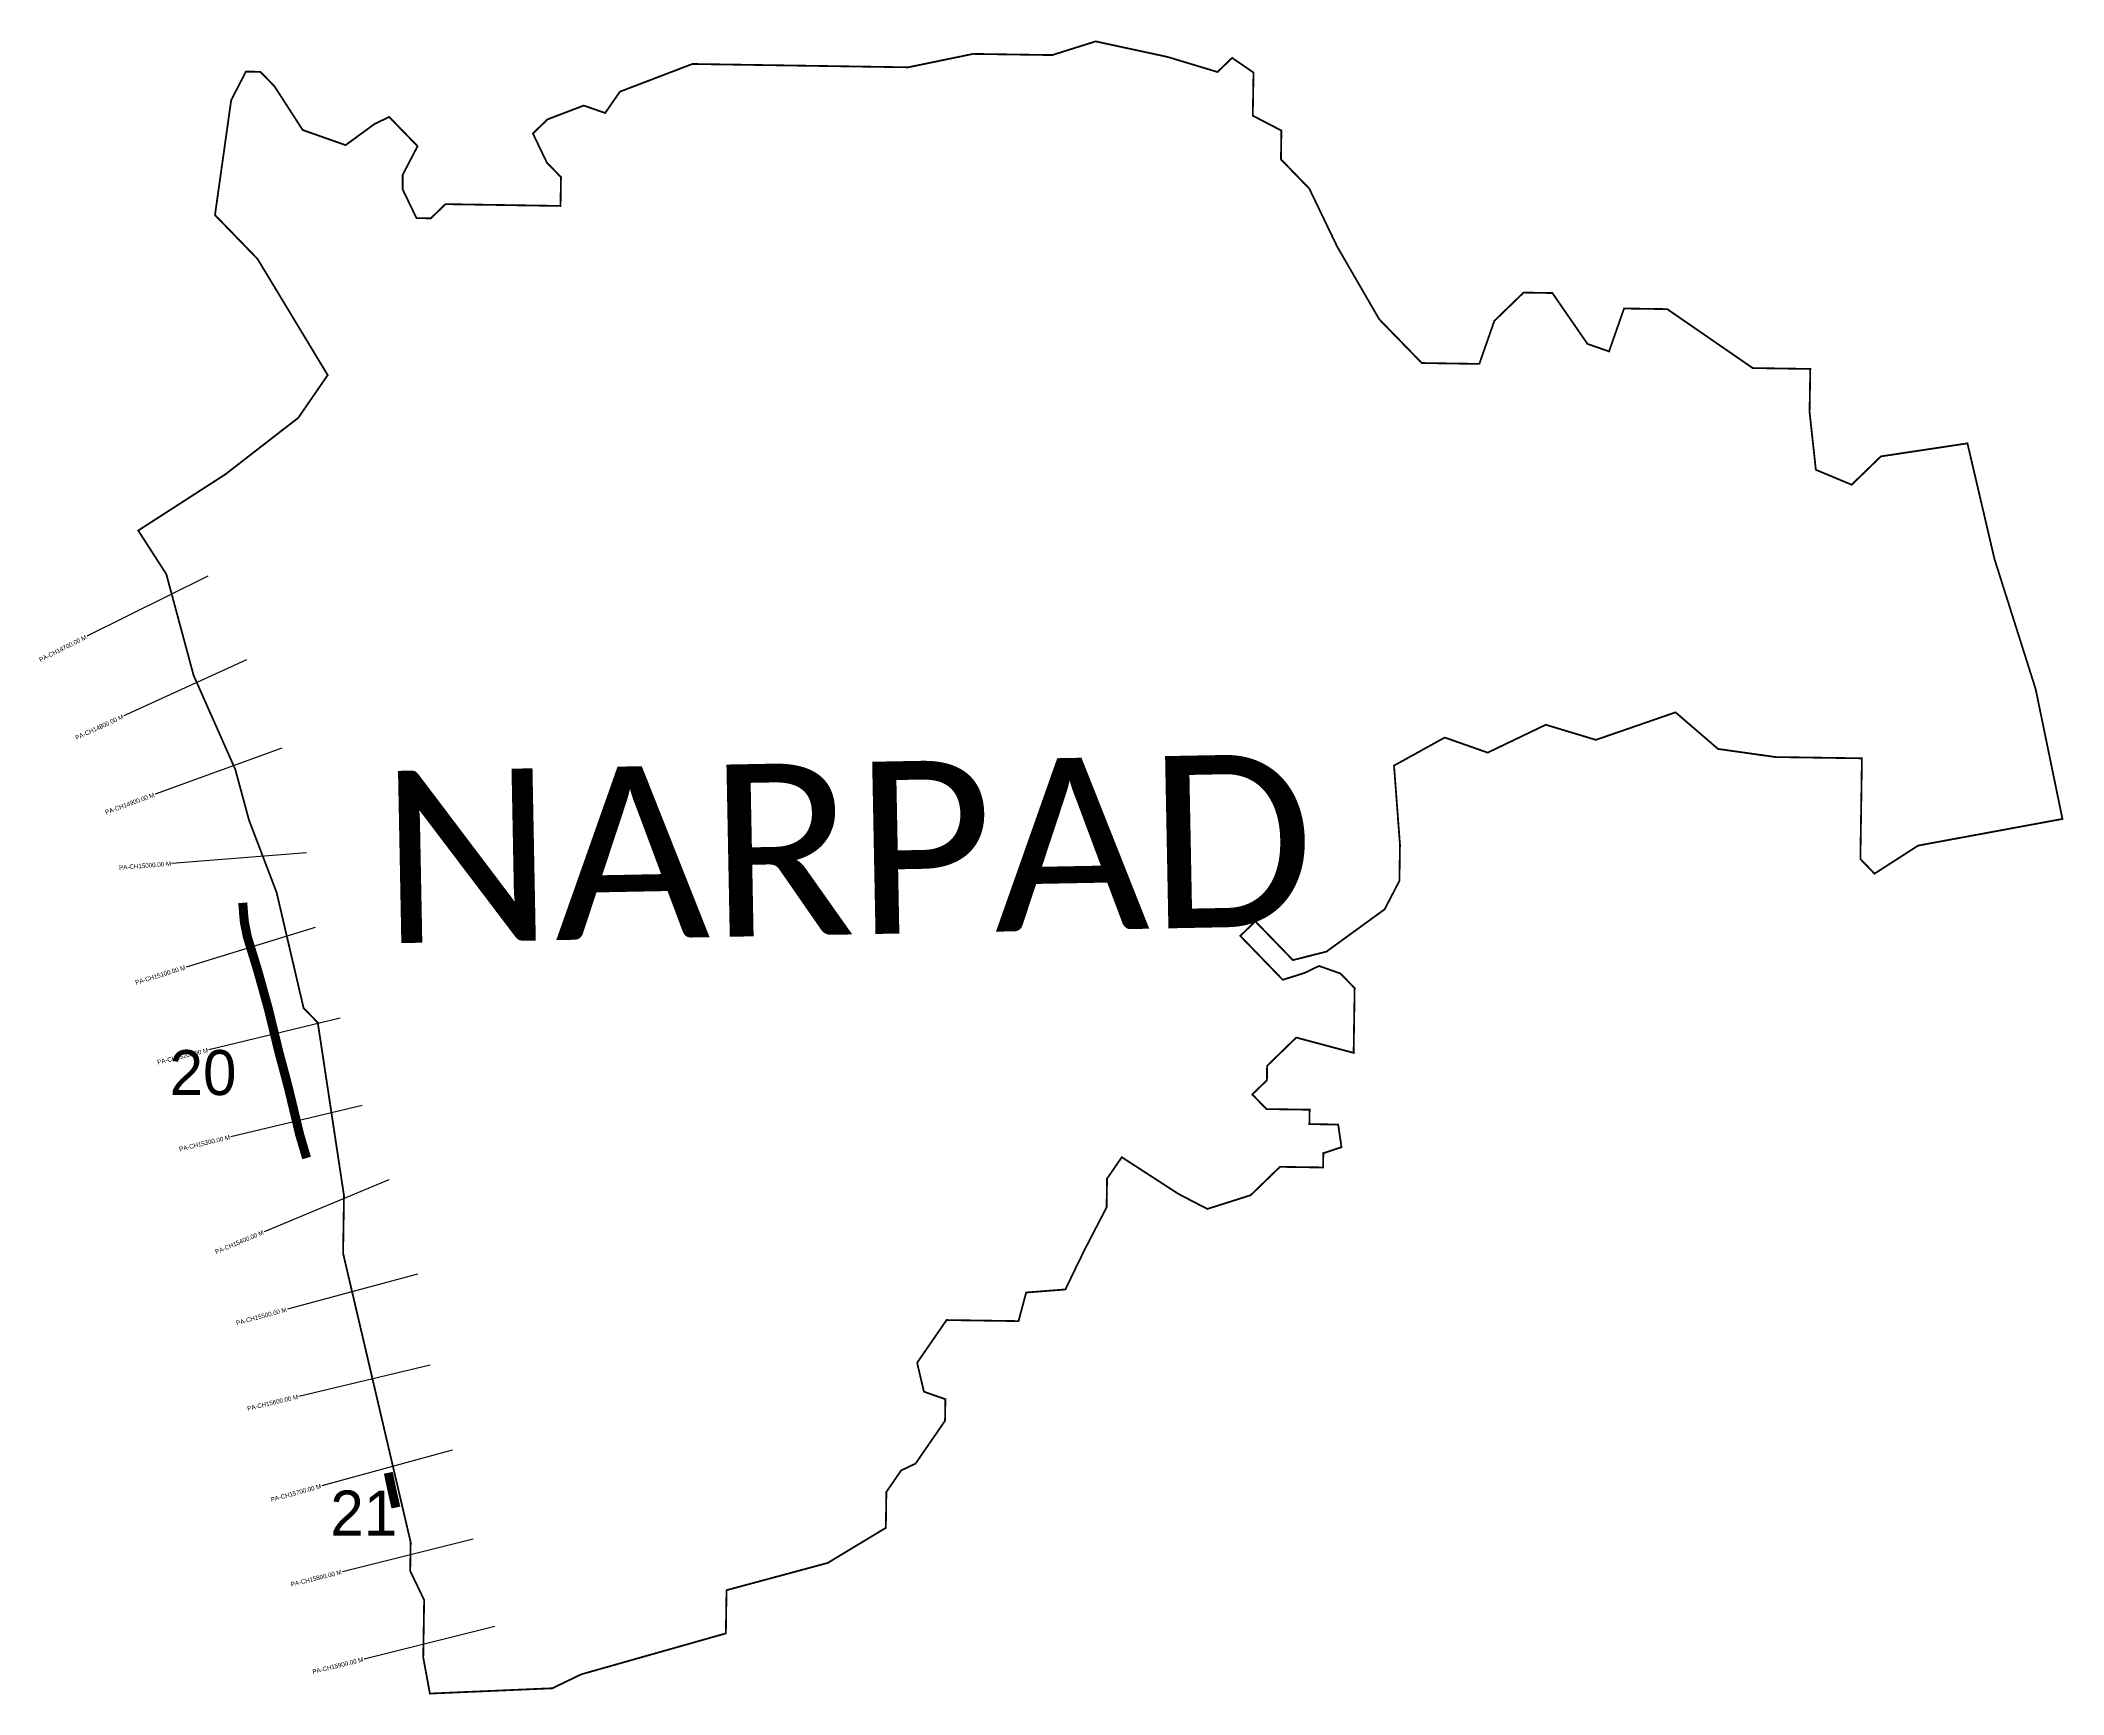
# Model space of a CAD drawing. Header units: metres. Extents: x 261020 to 263269, y 2214017 to 2215855.
import ezdxf
from ezdxf.enums import TextEntityAlignment as Align

# ---------------------------------------------------------------- set-up
doc = ezdxf.new("R2010")
doc.units = ezdxf.units.M
for name, color, linetype in [('ARTIFICIALLY PROTECTED', 4, 'Continuous'), ('CS', 134, 'Continuous'), ('CSMark', 6, 'Continuous'), ('VILLAGE NAME', 250, 'Continuous')]:
    doc.layers.add(name, color=color, linetype=linetype)

msp = doc.modelspace()

# ---------------------------------------------------------------- linework, layer by layer
at = {"color": 6, "const_width": 2}
msp.add_lwpolyline([(261647.7, 2215774.7), (261664.1, 2215798.4), (261744.6, 2215829.2), (261984.5, 2215825.5), (262056.7, 2215840.4), (262144.7, 2215839.1), (262192.9, 2215854.3), (262272.6, 2215837.1), (262328.4, 2215820.3), (262344.6, 2215836), (262368.4, 2215819.7), (262367.6, 2215771.7), (262399.4, 2215755.2), (262398.9, 2215723.2), (262430.4, 2215690.7), (262461.4, 2215626.2), (262508.1, 2215545.5), (262555.4, 2215496.8), (262619.4, 2215495.8), (262636.1, 2215543.6), (262668.6, 2215575.1), (262700.6, 2215574.6), (262739.7, 2215518), (262763.6, 2215509.7), (262780.3, 2215557.4), (262828.3, 2215556.7), (262923.3, 2215491.2), (262987.3, 2215490.2), (262986.5, 2215442.3), (262993.5, 2215378.1), (263033.3, 2215361.5), (263065.8, 2215393), (263162, 2215407.5), (263192, 2215279.1), (263237.8, 2215134.4), (263267.6, 2214990), (263107.2, 2214960.4), (263058.7, 2214929.2), (263043, 2214945.4), (263044.7, 2215057.4), (262948.7, 2215058.8), (262884.8, 2215067.8), (262837.5, 2215108.5), (262749, 2215077.9), (262693.3, 2215094.7), (262628.7, 2215063.7), (262581, 2215080.5), (262524.6, 2215049.3), (262531.2, 2214961.2), (262530.6, 2214921.2), (262514.1, 2214889.5), (262449.4, 2214842.5), (262412.2, 2214833.1), (262370.4, 2214876.2), (262353.7, 2214860), (262400.9, 2214811.2), (262425.1, 2214818.8), (262441.2, 2214826.6), (262465, 2214818.2), (262480.6, 2214802.2), (262480.8, 2214802), (262479.7, 2214730), (262415.9, 2214747), (262383.5, 2214715.5), (262383.3, 2214699.5), (262367, 2214683.8), (262382.8, 2214667.5), (262430.8, 2214666.8), (262430.5, 2214650.8), (262462.5, 2214650.3), (262466.2, 2214625.1), (262446, 2214618.5), (262445.8, 2214602.6), (262397.8, 2214603.3), (262365.3, 2214571.8), (262317.1, 2214556.5), (262285.3, 2214573), (262222, 2214614), (262205.6, 2214590.2), (262205.1, 2214558.3), (262196.9, 2214542.4), (262188.6, 2214526.5), (262180.4, 2214510.6), (262169.8, 2214488.8), (262159.3, 2214467), (262115.7, 2214463.6), (262107.2, 2214431.8), (262027.2, 2214433), (261994.5, 2214385.5), (262002, 2214353.4), (262025.9, 2214345), (262025.5, 2214321), (261992.8, 2214273.5), (261976.7, 2214265.8), (261960.3, 2214242), (261959.7, 2214202), (261895.1, 2214163), (261782.6, 2214132.7), (261781.9, 2214084.7), (261621.2, 2214039.2), (261589, 2214023.7), (261452.9, 2214017.8), (261445.5, 2214057.9), (261446.5, 2214121.8), (261431, 2214154.1), (261431.5, 2214186.1), (261389.1, 2214367.5), (261356.4, 2214507.2), (261357.4, 2214571.2), (261328.4, 2214762.8), (261328.3, 2214763.6), (261312.5, 2214779.8), (261282.5, 2214908.3), (261251.8, 2214988.8), (261236.6, 2215045), (261190.2, 2215149.7), (261159.9, 2215262.1), (261128.7, 2215310.6), (261225.6, 2215373.1), (261306.6, 2215435.9), (261339.3, 2215483.4), (261261.3, 2215612.5), (261214, 2215661.3), (261232, 2215789), (261248.4, 2215820.7), (261264.5, 2215820.5), (261280.2, 2215804.3), (261311.5, 2215755.8), (261359.2, 2215739), (261391.5, 2215762.6), (261407.7, 2215770.3), (261439.2, 2215737.8), (261422.7, 2215706.1), (261422.7, 2215689.6), (261438, 2215657.9), (261453.9, 2215657.6), (261470.2, 2215673.4), (261598.1, 2215671.4), (261598.6, 2215703.4), (261582.9, 2215719.6), (261567.4, 2215751.9), (261583.6, 2215767.6), (261623.9, 2215783), (261647.7, 2215774.7)], dxfattribs=at)
at = {"layer": 'ARTIFICIALLY PROTECTED', "const_width": 10, "flags": 128}
for points in [[(261244.9, 2214896.8), (261245.8, 2214884.7), (261246.7, 2214875.2), (261250, 2214858.9), (261261.2, 2214822.5), (261273.3, 2214779), (261284.8, 2214731.8), (261295.5, 2214691.7), (261308, 2214639.6), (261315.8, 2214613.1)], [(261406.7, 2214263.2), (261410.7, 2214243.9), (261414.9, 2214225.5), (261415.1, 2214224.6)]]:
    msp.add_lwpolyline(points, dxfattribs=at)
at = {"layer": 'CS'}
for p, q in [((261205.9, 2215260), (261071.7, 2215193)), ((261249, 2215167), (261112.7, 2215104.5)), ((261288.4, 2215068.6), (261147.4, 2215017.4)), ((261315.8, 2214952.2), (261166.2, 2214940.5)), ((261325.2, 2214869.5), (261181.8, 2214825.4)), ((261353, 2214768.7), (261207.2, 2214733.3)), ((261377.5, 2214671.6), (261231.6, 2214636.6)), ((261407.1, 2214588.9), (261268.7, 2214531.2)), ((261439.3, 2214484), (261294.5, 2214445)), ((261453.3, 2214382.7), (261307.3, 2214348.1)), ((261477.6, 2214288.4), (261332.9, 2214248.8)), ((261501.1, 2214189.4), (261355.6, 2214153.2)), ((261525.2, 2214092.4), (261379.7, 2214056.2))]:
    msp.add_line(p, q, dxfattribs=at)

# ---------------------------------------------------------------- texts
at = {"char_height": 50, "attachment_point": 1}
for s, insert in [('20', (261163.5, 2214733.1)), ('21', (261342.2, 2214243.5))]:
    msp.add_mtext_dynamic_manual_height_columns(s, width=84.374, gutter_width=1, heights=[0], dxfattribs=dict(at, insert=insert))
at = {"layer": 'CSMark'}
for s, rotation, p in [('PA-CH14700.00 M', 26.5479, (261070.8, 2215192.5)), ('PA-CH14800.00 M', 24.6298, (261111.8, 2215104.1)), ('PA-CH14900.00 M', 19.9819, (261146.5, 2215017)), ('PA-CH15000.00 M', 4.4737, (261165.2, 2214940.4)), ('PA-CH15100.00 M', 17.1088, (261180.9, 2214825.1)), ('PA-CH15200.00 M', 13.6497, (261206.2, 2214733.1)), ('PA-CH15300.00 M', 13.4743, (261230.6, 2214636.4)), ('PA-CH15400.00 M', 22.6254, (261267.8, 2214530.8)), ('PA-CH15500.00 M', 15.0883, (261293.5, 2214444.7)), ('PA-CH15600.00 M', 13.3354, (261306.3, 2214347.9)), ('PA-CH15700.00 M', 15.3092, (261331.9, 2214248.5)), ('PA-CH15800.00 M', 13.9539, (261354.6, 2214153)), ('PA-CH15900.00 M', 13.9539, (261378.7, 2214055.9))]:
    msp.add_text(s, height=5, rotation=rotation, dxfattribs=at).set_placement(p, align=Align.MIDDLE_RIGHT)
at = {"layer": 'VILLAGE NAME', "insert": (261395.9, 2215043), "char_height": 191.456, "attachment_point": 1, "rotation": 1.1028}
msp.add_mtext_dynamic_manual_height_columns('{\\fCalibri|b0|i0|c0|p34;NARPAD}', width=161.46, gutter_width=957.3, heights=[0], dxfattribs=at)

doc.saveas('drawing.dxf')
